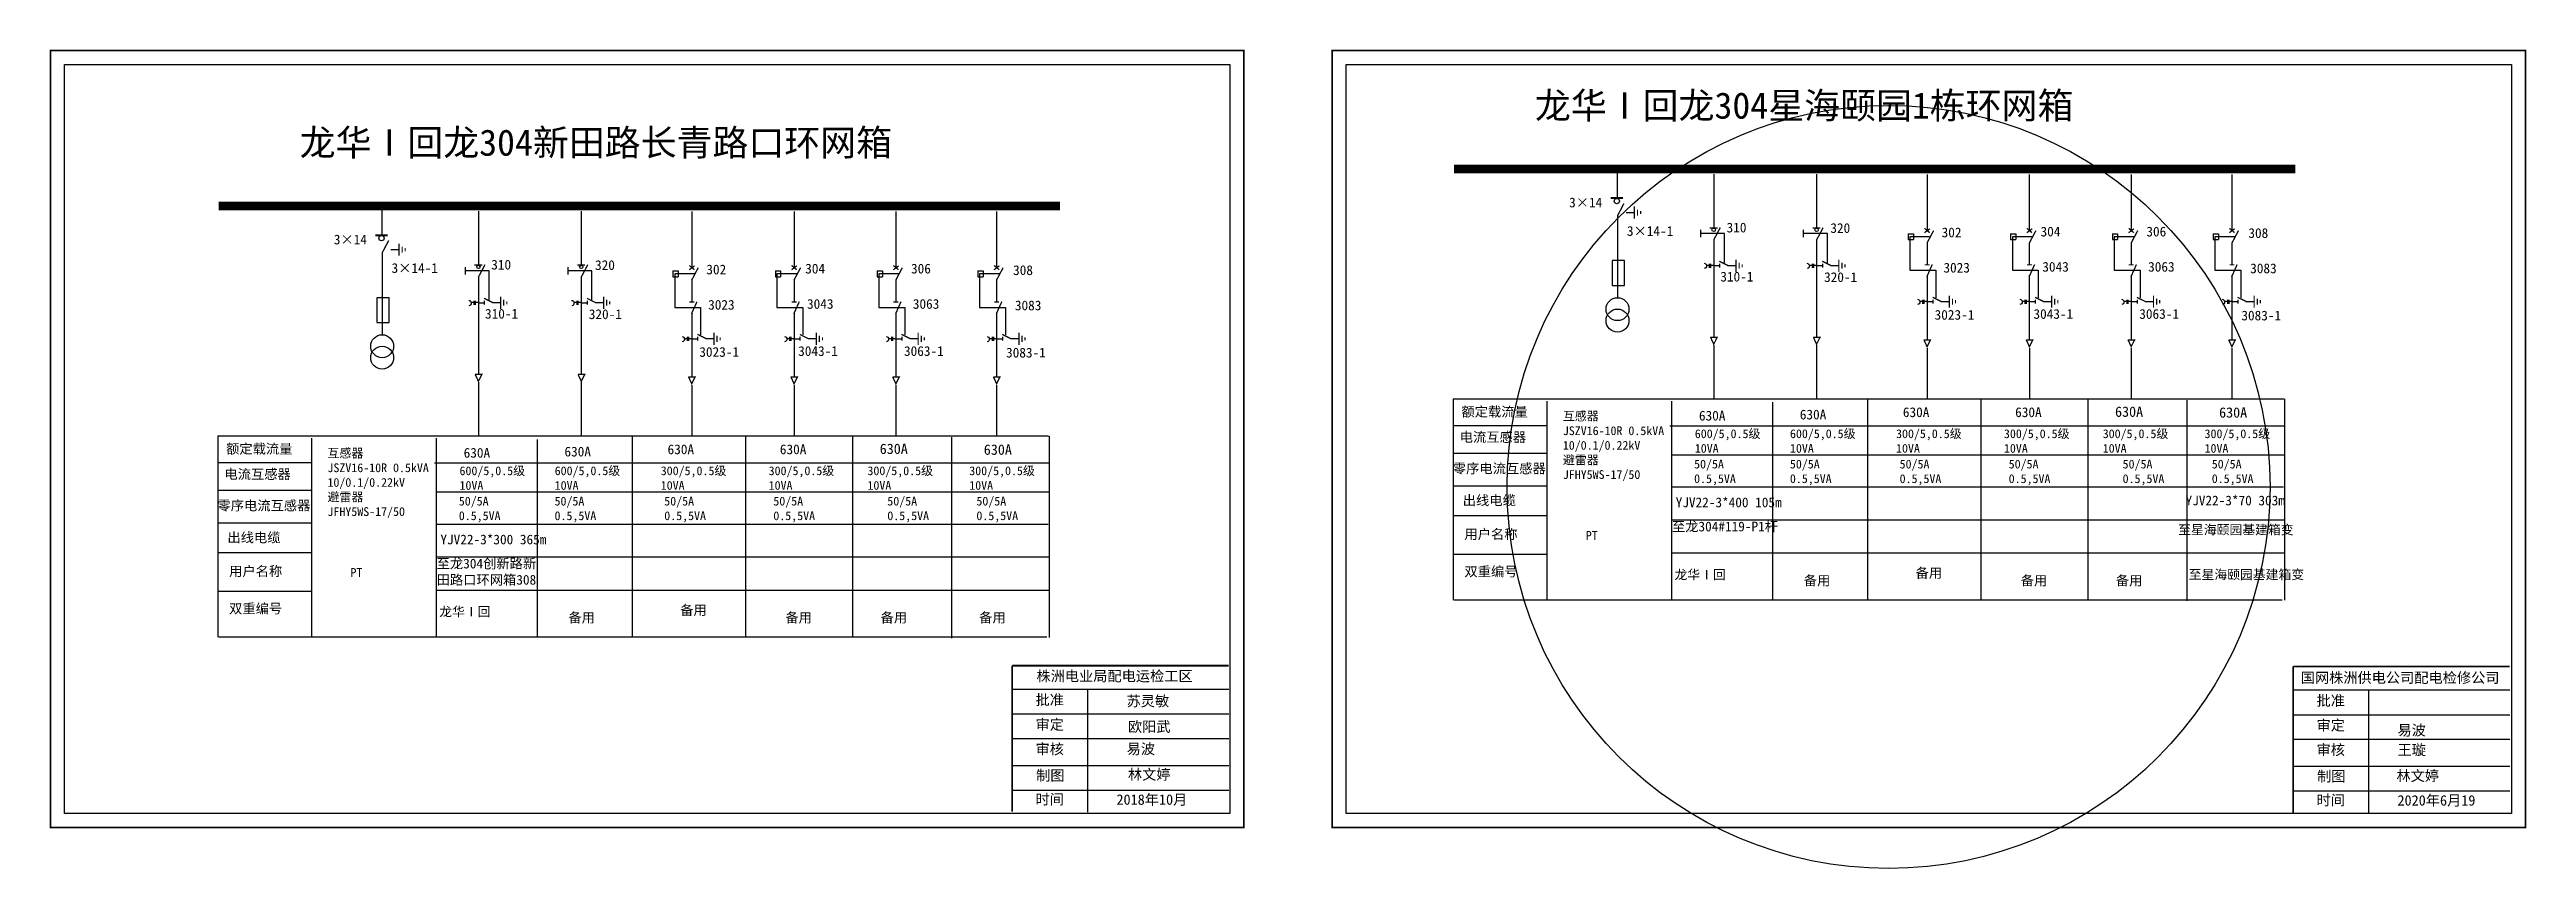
# Model space of a CAD drawing. Extents: x 38410347 to 38419931, y 3076278 to 3087001.
# Drawn here: x 38419052.6 to 38419447.7, y 3079505.2 to 3079635.8 of the extents above; entities that cross this region are included whole.
import ezdxf

# ---------------------------------------------------------------- set-up
doc = ezdxf.new("R2010")
doc.units = 0
doc.header["$LTSCALE"] = 10
doc.header["$MEASUREMENT"] = 0
doc.linetypes.add('ACAD_ISO02W100', pattern=[15, 12, -3])
doc.linetypes.add('CENTER', pattern=[50.8, 31.75, -6.35, 6.35, -6.35])
doc.layers.get('0').update_dxf_attribs({"linetype": 'CONTINUOUS'})
doc.layers.add('110KV线路', color=2, linetype='CONTINUOUS')
doc.layers.add('2', color=7, linetype='CONTINUOUS')
doc.styles.add('ANNOTEXT', font='')
doc.styles.add('hztxt_txtstyle_0.00_0_0', font='simkai.ttf')
doc.styles.add('hztxt_txtstyle_2.70_0_0', font='simkai.ttf', dxfattribs={"height": 2.7})
doc.styles.add('KaiTi_txtstyle_1.55_0_0', font='simkai.ttf', dxfattribs={"height": 1.55318})
doc.styles.add('字体', font='simkai_0.ttf', dxfattribs={"height": 2.5})
doc.styles.add('宋体_txtstyle_0.00_0_0', font='')
doc.styles.add('宋体_txtstyle_1.50_0_0', font='', dxfattribs={"height": 1.5})
doc.styles.add('宋体_txtstyle_1.66_0_0', font='', dxfattribs={"height": 1.660174})
doc.styles.add('宋体_txtstyle_4.20_0_0', font='', dxfattribs={"height": 4.2})
doc.styles.add('楷体_GB2312_txtstyle_1.66_0_0', font='simkai_0.ttf', dxfattribs={"height": 1.660174})
doc.styles.get('ANNOTEXT').set_extended_font_data('SimSun')
doc.styles.get('宋体_txtstyle_0.00_0_0').set_extended_font_data('宋体')
doc.styles.get('宋体_txtstyle_1.50_0_0').set_extended_font_data('宋体')
doc.styles.get('宋体_txtstyle_1.66_0_0').set_extended_font_data('宋体')
doc.styles.get('宋体_txtstyle_4.20_0_0').set_extended_font_data('宋体')

msp = doc.modelspace()

# ---------------------------------------------------------------- texts
at = {"color": 0, "linetype": 'Continuous', "style": 'hztxt_txtstyle_2.70_0_0'}
for s, p in [('3×14', (38419294.99, 3079610.63, 0.05)), ('3×14', (38419097.95, 3079604.72)), ('3×14-1', (38419304.21, 3079606.08, 0.05)), ('310', (38419320.11, 3079606.63, 0.05)), ('320', (38419336.66, 3079606.55, 0.05)), ('302', (38419354.41, 3079605.85, 0.05)), ('304', (38419370.19, 3079605.99, 0.05)), ('306', (38419387.07, 3079605.99, 0.05)), ('308', (38419403.34, 3079605.75, 0.05)), ('3×14-1', (38419107.16, 3079600.17)), ('310', (38419123.06, 3079600.71)), ('320', (38419139.62, 3079600.64)), ('304', (38419173.14, 3079600.08)), ('306', (38419190.02, 3079600.08)), ('3023', (38419354.7, 3079600.23, 0.05)), ('3043', (38419370.47, 3079600.37, 0.05)), ('3063', (38419387.35, 3079600.37, 0.05)), ('3083', (38419403.63, 3079600.12, 0.05)), ('302', (38419157.37, 3079599.94)), ('308', (38419206.3, 3079599.83)), ('310-1', (38419319.11, 3079598.8, 0.05)), ('320-1', (38419335.66, 3079598.72, 0.05)), ('310-1', (38419122.07, 3079592.88)), ('320-1', (38419138.62, 3079592.81)), ('3023', (38419157.66, 3079594.31)), ('3043', (38419173.43, 3079594.45)), ('3063', (38419190.31, 3079594.45)), ('3083', (38419206.59, 3079594.21)), ('3023-1', (38419353.29, 3079592.71, 0.05)), ('3043-1', (38419369.06, 3079592.85, 0.05)), ('3063-1', (38419385.94, 3079592.85, 0.05)), ('3083-1', (38419402.22, 3079592.6, 0.05)), ('3023-1', (38419156.25, 3079586.79)), ('3043-1', (38419172.02, 3079586.93)), ('3063-1', (38419188.9, 3079586.93)), ('3083-1', (38419205.18, 3079586.68))]:
    msp.add_text(s, height=1.553, dxfattribs=at).set_placement(p)
at = {"color": 7, "linetype": 'Continuous', "attachment_point": 1}
for s, insert, char_height, width, style in [('龙华Ⅰ回龙304星海颐园1栋环网箱', (38419289.53, 3079628.97, 0.05), 4.2, 112.5882, '宋体_txtstyle_4.20_0_0'), ('{\\fSimSun|b0|i0|c134|p2;YJV22-3*400 105m}', (38419311.99, 3079564.35, 0.05), 1.5532, 25.0393, 'KaiTi_txtstyle_1.55_0_0'), ('{\\fSimSun|b0|i0|c134|p2;YJV22-3*70 303m}', (38419393.32, 3079564.65), 1.5532, 25.0393, 'KaiTi_txtstyle_1.55_0_0'), ('至龙304#119-P1杆', (38419311.39, 3079560.5, 0.05), 1.5532, 16.9902, 'KaiTi_txtstyle_1.55_0_0'), ('株洲电业局配电运检工区', (38419210.03, 3079536.7), 1.6602, 45.388, '字体'), ('国网株洲供电公司配电检修公司', (38419411.69, 3079536.44), 1.6602, 45.388, '宋体_txtstyle_1.66_0_0'), ('{\\fKaiTi_GB2312|b0|i0|c134|p49;批准}', (38419209.88, 3079532.91), 1.6602, 12.9834, '字体'), ('{\\fSimSun|b0|i0|c134|p2;苏灵敏}', (38419224.41, 3079532.72), 1.6602, 12.9834, '字体'), ('{\\fKaiTi_GB2312|b0|i0|c134|p49;批准}', (38419414.21, 3079532.79), 1.6602, 12.9834, '字体'), ('\\f\uffbfﾬￌ￥_GB2312|b0|i0|c134|p49;审定', (38419209.88, 3079528.97), 1.6602, 12.9834, '字体'), ('{\\fSimSun|b0|i0|c134|p2;欧阳武}', (38419224.62, 3079528.63), 1.6602, 12.9834, '字体'), ('\\f\uffbfﾬￌ￥_GB2312|b0|i0|c134|p49;审定', (38419414.21, 3079528.85), 1.6602, 12.9834, '宋体_txtstyle_0.00_0_0'), ('易波', (38419427.13, 3079528.06), 1.66, 12.9834, '宋体_txtstyle_1.66_0_0'), ('\\f\uffbfﾬￌ￥_GB2312|b0|i0|c134|p49;审核', (38419209.88, 3079525.06), 1.6602, 12.9834, '字体'), ('{\\fSimSun|b0|i0|c134|p2;易波}', (38419224.41, 3079525.09), 1.6602, 12.9834, '字体'), ('\\f\uffbfﾬￌ￥_GB2312|b0|i0|c134|p49;审核', (38419414.21, 3079524.94), 1.6602, 12.9834, '宋体_txtstyle_0.00_0_0'), ('王璇', (38419427.13, 3079524.93), 1.66, 12.9834, '宋体_txtstyle_1.66_0_0'), ('\\f\uffbfﾬￌ￥_GB2312|b0|i0|c134|p49;制图', (38419209.97, 3079520.85), 1.6602, 12.9834, '字体'), ('林文婷', (38419224.62, 3079521), 1.66, 12.9834, '楷体_GB2312_txtstyle_1.66_0_0'), ('\\f\uffbfﾬￌ￥_GB2312|b0|i0|c134|p49;制图', (38419414.3, 3079520.72), 1.6602, 12.9834, '宋体_txtstyle_0.00_0_0'), ('林文婷', (38419426.96, 3079520.79), 1.66, 12.9834, '宋体_txtstyle_1.66_0_0'), ('\\f\uffbfﾬￌ￥_GB2312|b0|i0|c134|p49;时间', (38419209.88, 3079517.04), 1.6602, 12.9834, '字体'), ('2018{\\fSimSun|b0|i0|c134|p2;年}10{\\fSimSun|b0|i0|c134|p2;月}', (38419222.79, 3079517), 1.6602, 12.9834, '楷体_GB2312_txtstyle_1.66_0_0'), ('\\f\uffbfﾬￌ￥_GB2312|b0|i0|c134|p49;时间', (38419414.21, 3079516.91), 1.6602, 12.9834, '宋体_txtstyle_0.00_0_0'), ('2020年6月19', (38419427.12, 3079516.87), 1.66, 12.9834, '宋体_txtstyle_1.66_0_0')]:
    msp.add_mtext(s, dxfattribs=dict(at, insert=insert, char_height=char_height, width=width, style=style))
at = {"color": 0, "linetype": 'Continuous', "attachment_point": 1}
for s, insert, char_height, width, style in [('{\\fSimSun|b0|i0|c134|p2;龙华Ⅰ回龙304新田路长青路口环网箱}', (38419092.49, 3079623.06), 4.2, 112.5882, '字体'), ('{\\fSimSun|b0|i0|c134|p2;额定载流量}', (38419277.81, 3079578.81, 0.05), 1.5532, 25.0393, 'hztxt_txtstyle_2.70_0_0'), ('\\A1;{\\fSimSun|b0|i0|c134|p2;互感器\\PJSZV16-10R 0.5kVA\\P10/0.1/0.22kV\\P避雷器\\PJFHY5WS-17/50}', (38419293.99, 3079578.03, 0.05), 1.3979, 25.7758, 'hztxt_txtstyle_2.70_0_0'), ('{\\fSimSun|b0|i0|c134|p2;630A}', (38419315.7, 3079578.18, 0.05), 1.5532, 25.0393, 'hztxt_txtstyle_2.70_0_0'), ('{\\fSimSun|b0|i0|c134|p2;630A}', (38419331.79, 3079578.36, 0.05), 1.5532, 25.0393, 'hztxt_txtstyle_2.70_0_0'), ('{\\fSimSun|b0|i0|c134|p2;630A}', (38419348.23, 3079578.73, 0.05), 1.5532, 25.0393, 'hztxt_txtstyle_2.70_0_0'), ('{\\fSimSun|b0|i0|c134|p2;630A}', (38419366.14, 3079578.73, 0.05), 1.5532, 25.0393, 'hztxt_txtstyle_2.70_0_0'), ('{\\fSimSun|b0|i0|c134|p2;630A}', (38419382.07, 3079578.86, 0.05), 1.646, 13.2355, 'hztxt_txtstyle_0.00_0_0'), ('{\\fSimSun|b0|i0|c134|p2;630A}', (38419398.67, 3079578.73, 0.05), 1.646, 13.2355, 'hztxt_txtstyle_0.00_0_0'), ('{\\fSimSun|b0|i0|c134|p2;电流互感器}', (38419277.54, 3079574.77, 0.05), 1.5532, 25.0393, 'hztxt_txtstyle_2.70_0_0'), ('\\A1;{\\fSimSun|b0|i0|c134|p2;600/5,0.5级\\P10VA}', (38419315.04, 3079575.22, 0.05), 1.3979, 25.7758, 'hztxt_txtstyle_2.70_0_0'), ('\\A1;{\\fSimSun|b0|i0|c134|p2;600/5,0.5级\\P10VA}', (38419330.22, 3079575.22, 0.05), 1.3979, 25.7758, 'hztxt_txtstyle_2.70_0_0'), ('\\A1;{\\fSimSun|b0|i0|c134|p2;300/5,0.5级\\P10VA}', (38419347.14, 3079575.22, 0.05), 1.3979, 25.7758, 'hztxt_txtstyle_2.70_0_0'), ('\\A1;{\\fSimSun|b0|i0|c134|p2;300/5,0.5级\\P10VA}', (38419364.35, 3079575.22, 0.05), 1.3979, 25.7758, 'hztxt_txtstyle_2.70_0_0'), ('\\A1;{\\fSimSun|b0|i0|c134|p2;300/5,0.5级\\P10VA}', (38419380.11, 3079575.22, 0.05), 1.3979, 25.7758, 'hztxt_txtstyle_2.70_0_0'), ('\\A1;{\\fSimSun|b0|i0|c134|p2;300/5,0.5级\\P10VA}', (38419396.35, 3079575.22, 0.05), 1.3979, 25.7758, 'hztxt_txtstyle_2.70_0_0'), ('{\\fSimSun|b0|i0|c134|p2;额定载流量}', (38419080.76, 3079572.9), 1.5532, 25.0393, 'hztxt_txtstyle_2.70_0_0'), ('\\A1;{\\fSimSun|b0|i0|c134|p2;互感器\\PJSZV16-10R 0.5kVA\\P10/0.1/0.22kV\\P避雷器\\PJFHY5WS-17/50}', (38419096.94, 3079572.12), 1.3979, 25.7758, 'hztxt_txtstyle_2.70_0_0'), ('{\\fSimSun|b0|i0|c134|p2;630A}', (38419118.66, 3079572.26), 1.5532, 25.0393, 'hztxt_txtstyle_2.70_0_0'), ('{\\fSimSun|b0|i0|c134|p2;630A}', (38419134.74, 3079572.45), 1.5532, 25.0393, 'hztxt_txtstyle_2.70_0_0'), ('{\\fSimSun|b0|i0|c134|p2;630A}', (38419151.19, 3079572.81), 1.5532, 25.0393, 'hztxt_txtstyle_2.70_0_0'), ('{\\fSimSun|b0|i0|c134|p2;630A}', (38419169.1, 3079572.81), 1.5532, 25.0393, 'hztxt_txtstyle_2.70_0_0'), ('{\\fSimSun|b0|i0|c134|p2;630A}', (38419185.03, 3079572.94), 1.646, 13.2355, 'hztxt_txtstyle_0.00_0_0'), ('{\\fSimSun|b0|i0|c134|p2;630A}', (38419201.63, 3079572.81), 1.646, 13.2355, 'hztxt_txtstyle_0.00_0_0'), ('{\\fSimSun|b0|i0|c134|p2;零序电流互感器}', (38419276.44, 3079569.76, 0.05), 1.5532, 25.0393, 'hztxt_txtstyle_2.70_0_0'), ('{\\fSimSun|b0|i0|c134|p2;50/5A\\P0.5,5VA}', (38419314.93, 3079570.38, 0.05), 1.3979, 25.0393, 'hztxt_txtstyle_2.70_0_0'), ('{\\fSimSun|b0|i0|c134|p2;50/5A\\P0.5,5VA}', (38419330.21, 3079570.38, 0.05), 1.3979, 25.0393, 'hztxt_txtstyle_2.70_0_0'), ('{\\fSimSun|b0|i0|c134|p2;50/5A\\P0.5,5VA}', (38419347.71, 3079570.38, 0.05), 1.3979, 25.0393, 'hztxt_txtstyle_2.70_0_0'), ('{\\fSimSun|b0|i0|c134|p2;50/5A\\P0.5,5VA}', (38419365.11, 3079570.38, 0.05), 1.3979, 25.0393, 'hztxt_txtstyle_2.70_0_0'), ('{\\fSimSun|b0|i0|c134|p2;50/5A\\P0.5,5VA}', (38419383.28, 3079570.38, 0.05), 1.3979, 25.0393, 'hztxt_txtstyle_2.70_0_0'), ('{\\fSimSun|b0|i0|c134|p2;50/5A\\P0.5,5VA}', (38419397.5, 3079570.38, 0.05), 1.3979, 25.0393, 'hztxt_txtstyle_2.70_0_0'), ('{\\fSimSun|b0|i0|c134|p2;电流互感器}', (38419080.5, 3079568.86), 1.5532, 25.0393, 'hztxt_txtstyle_2.70_0_0'), ('\\A1;{\\fSimSun|b0|i0|c134|p2;600/5,0.5级\\P10VA}', (38419118, 3079569.31), 1.3979, 25.7758, 'hztxt_txtstyle_2.70_0_0'), ('\\A1;{\\fSimSun|b0|i0|c134|p2;600/5,0.5级\\P10VA}', (38419133.18, 3079569.31), 1.3979, 25.7758, 'hztxt_txtstyle_2.70_0_0'), ('\\A1;{\\fSimSun|b0|i0|c134|p2;300/5,0.5级\\P10VA}', (38419150.1, 3079569.31), 1.3979, 25.7758, 'hztxt_txtstyle_2.70_0_0'), ('\\A1;{\\fSimSun|b0|i0|c134|p2;300/5,0.5级\\P10VA}', (38419167.31, 3079569.31), 1.3979, 25.7758, 'hztxt_txtstyle_2.70_0_0'), ('\\A1;{\\fSimSun|b0|i0|c134|p2;300/5,0.5级\\P10VA}', (38419183.07, 3079569.31), 1.3979, 25.7758, 'hztxt_txtstyle_2.70_0_0'), ('\\A1;{\\fSimSun|b0|i0|c134|p2;300/5,0.5级\\P10VA}', (38419199.31, 3079569.31), 1.3979, 25.7758, 'hztxt_txtstyle_2.70_0_0'), ('{\\fSimSun|b0|i0|c134|p2;零序电流互感器}', (38419079.39, 3079563.85), 1.5532, 25.0393, 'hztxt_txtstyle_2.70_0_0'), ('{\\fSimSun|b0|i0|c134|p2;50/5A\\P0.5,5VA}', (38419117.89, 3079564.47), 1.3979, 25.0393, 'hztxt_txtstyle_2.70_0_0'), ('{\\fSimSun|b0|i0|c134|p2;50/5A\\P0.5,5VA}', (38419133.16, 3079564.47), 1.3979, 25.0393, 'hztxt_txtstyle_2.70_0_0'), ('{\\fSimSun|b0|i0|c134|p2;50/5A\\P0.5,5VA}', (38419150.66, 3079564.47), 1.3979, 25.0393, 'hztxt_txtstyle_2.70_0_0'), ('{\\fSimSun|b0|i0|c134|p2;50/5A\\P0.5,5VA}', (38419168.06, 3079564.47), 1.3979, 25.0393, 'hztxt_txtstyle_2.70_0_0'), ('{\\fSimSun|b0|i0|c134|p2;50/5A\\P0.5,5VA}', (38419186.24, 3079564.47), 1.3979, 25.0393, 'hztxt_txtstyle_2.70_0_0'), ('{\\fSimSun|b0|i0|c134|p2;50/5A\\P0.5,5VA}', (38419200.45, 3079564.47), 1.3979, 25.0393, 'hztxt_txtstyle_2.70_0_0'), ('{\\fSimSun|b0|i0|c134|p2;出线电缆}', (38419278.02, 3079564.67, 0.05), 1.5532, 25.0393, 'hztxt_txtstyle_2.70_0_0'), ('{\\fSimSun|b0|i0|c134|p2;出线电缆}', (38419080.98, 3079558.75), 1.5532, 25.0393, 'hztxt_txtstyle_2.70_0_0'), ('{\\fSimSun|b0|i0|c134|p2;YJV22-3*300 365m}', (38419114.95, 3079558.43), 1.5532, 25.0393, 'hztxt_txtstyle_2.70_0_0'), ('{\\fSimSun|b0|i0|c134|p2;用户名称}', (38419278.29, 3079559.28, 0.05), 1.5532, 25.0393, 'hztxt_txtstyle_2.70_0_0'), ('{\\fSimSun|b0|i0|c134|p2;PT}', (38419297.65, 3079559, 0.05), 1.4034, 10.9181, 'hztxt_txtstyle_0.00_0_0'), ('{\\fSimSun|b0|i0|c134|p2;至龙304创新路新田路口环网箱308}', (38419114.35, 3079554.59), 1.5532, 16.9902, 'hztxt_txtstyle_2.70_0_0'), ('{\\fSimSun|b0|i0|c134|p2;用户名称}', (38419081.25, 3079553.37), 1.5532, 25.0393, 'hztxt_txtstyle_2.70_0_0'), ('{\\fSimSun|b0|i0|c134|p2;PT}', (38419100.6, 3079553.09), 1.4034, 10.9181, 'hztxt_txtstyle_0.00_0_0'), ('{\\fSimSun|b0|i0|c134|p2;双重编号}', (38419278.29, 3079553.32, 0.05), 1.5532, 25.0393, 'hztxt_txtstyle_2.70_0_0'), ('{\\fSimSun|b0|i0|c134|p2;备用}', (38419332.42, 3079551.88, 0.05), 1.5532, 25.0393, 'hztxt_txtstyle_2.70_0_0'), ('{\\fSimSun|b0|i0|c134|p2;备用}', (38419350.25, 3079553.09, 0.05), 1.5532, 25.0393, 'hztxt_txtstyle_2.70_0_0'), ('{\\fSimSun|b0|i0|c134|p2;备用}', (38419367.03, 3079551.88, 0.05), 1.5532, 25.0393, 'hztxt_txtstyle_2.70_0_0'), ('{\\fSimSun|b0|i0|c134|p2;备用}', (38419382.2, 3079551.88, 0.05), 1.5532, 25.0393, 'hztxt_txtstyle_2.70_0_0'), ('{\\fSimSun|b0|i0|c134|p2;双重编号}', (38419081.25, 3079547.41), 1.5532, 25.0393, 'hztxt_txtstyle_2.70_0_0'), ('{\\fSimSun|b0|i0|c134|p2;备用}', (38419153.2, 3079547.18), 1.5532, 25.0393, 'hztxt_txtstyle_2.70_0_0'), ('{\\fSimSun|b0|i0|c134|p2;备用}', (38419135.37, 3079545.97), 1.5532, 25.0393, 'hztxt_txtstyle_2.70_0_0'), ('{\\fSimSun|b0|i0|c134|p2;备用}', (38419169.98, 3079545.97), 1.5532, 25.0393, 'hztxt_txtstyle_2.70_0_0'), ('{\\fSimSun|b0|i0|c134|p2;备用}', (38419185.16, 3079545.97), 1.5532, 25.0393, 'hztxt_txtstyle_2.70_0_0'), ('{\\fSimSun|b0|i0|c134|p2;备用}', (38419200.89, 3079545.97), 1.5532, 25.0393, 'hztxt_txtstyle_2.70_0_0')]:
    msp.add_mtext(s, dxfattribs=dict(at, insert=insert, char_height=char_height, width=width, style=style))
at = {"char_height": 1.5, "width": 15.8974, "attachment_point": 1, "style": 'ANNOTEXT'}
for insert in [(38419311.8, 3079552.8, -0.05), (38419114.76, 3079546.89, -0.1)]:
    msp.add_mtext('龙华Ⅰ回', dxfattribs=dict(at, insert=insert))
at = {"layer": '110KV线路', "color": 7, "linetype": 'Continuous', "lineweight": 0, "ltscale": 0.985806, "char_height": 1.5, "attachment_point": 1, "style": '宋体_txtstyle_1.50_0_0'}
for insert in [(38419392.14, 3079559.97), (38419393.82, 3079552.82)]:
    msp.add_mtext('至星海颐园基建箱变', dxfattribs=dict(at, insert=insert))

# ---------------------------------------------------------------- blocks, each defined once
blk = doc.blocks.new('JD')
for points in [[(-2, 0.2), (-2, -0.2), (2, 0.2), (2, -0.2)], [(1, -1.2), (1, -0.8), (-1, -1.2), (-1, -0.8)], [(-0.5, -1.8), (-0.5, -2.2), (0.5, -1.8), (0.5, -2.2)]]:
    blk.add_trace(points)

# ---------------------------------------------------------------- linework, layer by layer
at = {"color": 0}
for p, q in [((38419302.67, 3079616.76, 0.05), (38419302.67, 3079612.16, 0.05)), ((38419318.05, 3079615.92, 0.05), (38419318.05, 3079607.37, 0.05)), ((38419334.46, 3079615.92, 0.05), (38419334.46, 3079607.37, 0.05)), ((38419352.08, 3079615.87, 0.05), (38419352.08, 3079606.89, 0.05)), ((38419368.4, 3079615.87, 0.05), (38419368.4, 3079606.89, 0.05)), ((38419384.64, 3079615.87, 0.05), (38419384.64, 3079606.89, 0.05)), ((38419400.71, 3079615.87, 0.05), (38419400.71, 3079606.89, 0.05)), ((38419105.63, 3079610.85), (38419105.63, 3079606.25)), ((38419121.01, 3079610.01), (38419121.01, 3079601.45)), ((38419137.41, 3079610.01), (38419137.41, 3079601.45)), ((38419155.04, 3079609.96), (38419155.04, 3079600.98)), ((38419171.36, 3079609.96), (38419171.36, 3079600.98)), ((38419187.59, 3079609.96), (38419187.59, 3079600.98)), ((38419203.66, 3079609.96), (38419203.66, 3079600.98)), ((38419304.07, 3079609.83, 0.05), (38419305.39, 3079609.83, 0.05)), ((38419302.7, 3079609.31, 0.05), (38419302.7, 3079596.26, 0.05)), ((38419349.1, 3079606.41, 0.05), (38419349.94, 3079606.41, 0.05)), ((38419349.1, 3079606.41, 0.05), (38419349.1, 3079605.48, 0.05)), ((38419349.94, 3079606.41, 0.05), (38419349.94, 3079605.48, 0.05)), ((38419365.42, 3079606.41, 0.05), (38419366.26, 3079606.41, 0.05)), ((38419365.42, 3079606.41, 0.05), (38419365.42, 3079605.48, 0.05)), ((38419366.26, 3079606.41, 0.05), (38419366.26, 3079605.48, 0.05)), ((38419381.66, 3079606.41, 0.05), (38419382.49, 3079606.41, 0.05)), ((38419381.66, 3079606.41, 0.05), (38419381.66, 3079605.48, 0.05)), ((38419382.49, 3079606.41, 0.05), (38419382.49, 3079605.48, 0.05)), ((38419397.72, 3079606.41, 0.05), (38419398.56, 3079606.41, 0.05)), ((38419397.72, 3079606.41, 0.05), (38419397.72, 3079605.48, 0.05)), ((38419398.56, 3079606.41, 0.05), (38419398.56, 3079605.48, 0.05)), ((38419105.65, 3079603.4), (38419105.65, 3079590.34)), ((38419107.03, 3079603.92), (38419108.34, 3079603.92)), ((38419318.05, 3079605.46, 0.05), (38419318.05, 3079589.92, 0.05)), ((38419334.46, 3079605.46, 0.05), (38419334.46, 3079589.92, 0.05)), ((38419349.1, 3079605.48, 0.05), (38419349.94, 3079605.48, 0.05)), ((38419352.08, 3079604.98, 0.05), (38419352.08, 3079601.52, 0.05)), ((38419365.42, 3079605.48, 0.05), (38419366.26, 3079605.48, 0.05)), ((38419368.4, 3079604.98, 0.05), (38419368.4, 3079601.52, 0.05)), ((38419381.66, 3079605.48, 0.05), (38419382.49, 3079605.48, 0.05)), ((38419384.64, 3079604.98, 0.05), (38419384.64, 3079601.52, 0.05)), ((38419397.72, 3079605.48, 0.05), (38419398.56, 3079605.48, 0.05)), ((38419400.71, 3079604.98, 0.05), (38419400.71, 3079601.52, 0.05)), ((38419121.01, 3079599.54), (38419121.01, 3079584)), ((38419137.41, 3079599.54), (38419137.41, 3079584)), ((38419152.05, 3079600.49), (38419152.89, 3079600.49)), ((38419152.05, 3079600.49), (38419152.05, 3079599.56)), ((38419152.05, 3079599.56), (38419152.89, 3079599.56)), ((38419152.89, 3079600.49), (38419152.89, 3079599.56)), ((38419155.04, 3079599.07), (38419155.04, 3079595.61)), ((38419168.38, 3079600.49), (38419169.21, 3079600.49)), ((38419168.38, 3079600.49), (38419168.38, 3079599.56)), ((38419168.38, 3079599.56), (38419169.21, 3079599.56)), ((38419169.21, 3079600.49), (38419169.21, 3079599.56)), ((38419171.36, 3079599.07), (38419171.36, 3079595.61)), ((38419184.61, 3079600.49), (38419185.45, 3079600.49)), ((38419184.61, 3079600.49), (38419184.61, 3079599.56)), ((38419184.61, 3079599.56), (38419185.45, 3079599.56)), ((38419185.45, 3079600.49), (38419185.45, 3079599.56)), ((38419187.59, 3079599.07), (38419187.59, 3079595.61)), ((38419200.68, 3079600.49), (38419201.52, 3079600.49)), ((38419200.68, 3079600.49), (38419200.68, 3079599.56)), ((38419200.68, 3079599.56), (38419201.52, 3079599.56)), ((38419201.52, 3079600.49), (38419201.52, 3079599.56)), ((38419203.66, 3079599.07), (38419203.66, 3079595.61)), ((38419318.05, 3079601.33, 0.05), (38419319.02, 3079601.33, 0.05)), ((38419320.28, 3079601.36, 0.05), (38419321.6, 3079601.36, 0.05)), ((38419334.46, 3079601.33, 0.05), (38419335.43, 3079601.33, 0.05)), ((38419336.69, 3079601.36, 0.05), (38419338.01, 3079601.36, 0.05)), ((38419352.08, 3079599.79, 0.05), (38419352.08, 3079589.56, 0.05)), ((38419368.4, 3079599.79, 0.05), (38419368.4, 3079589.56, 0.05)), ((38419384.64, 3079599.79, 0.05), (38419384.64, 3079589.56, 0.05)), ((38419400.71, 3079599.79, 0.05), (38419400.71, 3079589.56, 0.05)), ((38419121.01, 3079595.42), (38419121.98, 3079595.42)), ((38419123.24, 3079595.44), (38419124.56, 3079595.44)), ((38419137.41, 3079595.42), (38419138.38, 3079595.42)), ((38419139.64, 3079595.44), (38419140.96, 3079595.44)), ((38419155.04, 3079593.87), (38419155.04, 3079583.64)), ((38419171.36, 3079593.87), (38419171.36, 3079583.64)), ((38419187.59, 3079593.87), (38419187.59, 3079583.64)), ((38419203.66, 3079593.87), (38419203.66, 3079583.64)), ((38419352.08, 3079595.59, 0.05), (38419353.05, 3079595.59, 0.05)), ((38419354.31, 3079595.61, 0.05), (38419355.63, 3079595.61, 0.05)), ((38419368.4, 3079595.59, 0.05), (38419369.37, 3079595.59, 0.05)), ((38419370.63, 3079595.61, 0.05), (38419371.95, 3079595.61, 0.05)), ((38419384.64, 3079595.59, 0.05), (38419385.61, 3079595.59, 0.05)), ((38419386.87, 3079595.61, 0.05), (38419388.19, 3079595.61, 0.05)), ((38419400.71, 3079595.59, 0.05), (38419401.67, 3079595.59, 0.05)), ((38419402.94, 3079595.61, 0.05), (38419404.25, 3079595.61, 0.05)), ((38419155.04, 3079589.67), (38419156, 3079589.67)), ((38419157.27, 3079589.7), (38419158.58, 3079589.7)), ((38419171.36, 3079589.67), (38419172.33, 3079589.67)), ((38419173.59, 3079589.7), (38419174.91, 3079589.7)), ((38419187.59, 3079589.67), (38419188.56, 3079589.67)), ((38419189.83, 3079589.7), (38419191.14, 3079589.7)), ((38419203.66, 3079589.67), (38419204.63, 3079589.67)), ((38419205.89, 3079589.7), (38419207.21, 3079589.7)), ((38419291.56, 3079575.77, 0.05), (38419276.57, 3079575.77, 0.05)), ((38419291.5, 3079571.37, 0.05), (38419276.51, 3079571.37, 0.05)), ((38419094.51, 3079569.86), (38419079.53, 3079569.86)), ((38419291.5, 3079566.17, 0.05), (38419276.51, 3079566.17, 0.05)), ((38419094.46, 3079565.45), (38419079.47, 3079565.45)), ((38419094.46, 3079560.25), (38419079.47, 3079560.25)), ((38419291.44, 3079561.42, 0.05), (38419276.46, 3079561.42, 0.05)), ((38419094.4, 3079555.51), (38419079.41, 3079555.51)), ((38419291.5, 3079555.25, 0.05), (38419276.51, 3079555.25, 0.05)), ((38419094.45, 3079549.33), (38419079.47, 3079549.33))]:
    msp.add_line(p, q, dxfattribs=at)
at = {"color": 0, "linetype": 'ACAD_ISO02W100'}
for p, q in [((38419349.36, 3079605.92, 0.05), (38419349.36, 3079600.59, 0.05)), ((38419352.5, 3079605.92, 0.05), (38419349.36, 3079605.92, 0.05)), ((38419365.69, 3079605.92, 0.05), (38419365.69, 3079600.59, 0.05)), ((38419368.82, 3079605.92, 0.05), (38419365.69, 3079605.92, 0.05)), ((38419381.92, 3079605.92, 0.05), (38419381.92, 3079600.59, 0.05)), ((38419385.06, 3079605.92, 0.05), (38419381.92, 3079605.92, 0.05)), ((38419397.99, 3079605.92, 0.05), (38419397.99, 3079600.59, 0.05)), ((38419401.13, 3079605.92, 0.05), (38419397.99, 3079605.92, 0.05)), ((38419155.46, 3079600.01), (38419152.32, 3079600.01)), ((38419152.32, 3079600.01), (38419152.32, 3079594.67)), ((38419171.78, 3079600.01), (38419168.64, 3079600.01)), ((38419168.64, 3079600.01), (38419168.64, 3079594.67)), ((38419188.01, 3079600.01), (38419184.88, 3079600.01)), ((38419184.88, 3079600.01), (38419184.88, 3079594.67)), ((38419204.08, 3079600.01), (38419200.95, 3079600.01)), ((38419200.95, 3079600.01), (38419200.95, 3079594.67)), ((38419349.36, 3079600.59, 0.05), (38419353.5, 3079600.59, 0.05)), ((38419353.5, 3079600.59, 0.05), (38419353.5, 3079596.19, 0.05)), ((38419365.69, 3079600.59, 0.05), (38419369.82, 3079600.59, 0.05)), ((38419369.82, 3079600.59, 0.05), (38419369.82, 3079596.19, 0.05)), ((38419381.92, 3079600.59, 0.05), (38419386.06, 3079600.59, 0.05)), ((38419386.06, 3079600.59, 0.05), (38419386.06, 3079596.19, 0.05)), ((38419397.99, 3079600.59, 0.05), (38419402.13, 3079600.59, 0.05)), ((38419402.13, 3079600.59, 0.05), (38419402.13, 3079596.19, 0.05)), ((38419152.32, 3079594.67), (38419156.46, 3079594.67)), ((38419156.46, 3079594.67), (38419156.46, 3079590.27)), ((38419168.64, 3079594.67), (38419172.78, 3079594.67)), ((38419172.78, 3079594.67), (38419172.78, 3079590.27)), ((38419184.88, 3079594.67), (38419189.01, 3079594.67)), ((38419189.01, 3079594.67), (38419189.01, 3079590.27)), ((38419200.95, 3079594.67), (38419205.08, 3079594.67)), ((38419205.08, 3079594.67), (38419205.08, 3079590.27))]:
    msp.add_line(p, q, dxfattribs=at)
at = {"color": 0, "linetype": 'CENTER'}
for p, q in [((38419318.06, 3079588.66, 0.05), (38419318.06, 3079580.07, 0.05)), ((38419334.46, 3079588.66, 0.05), (38419334.46, 3079580.07, 0.05)), ((38419352.09, 3079588.18, 0.05), (38419352.09, 3079580.11, 0.05)), ((38419368.41, 3079588.18, 0.05), (38419368.41, 3079580.11, 0.05)), ((38419384.64, 3079588.18, 0.05), (38419384.64, 3079580.11, 0.05)), ((38419400.71, 3079588.18, 0.05), (38419400.71, 3079580.11, 0.05)), ((38419121.01, 3079582.75), (38419121.01, 3079574.15)), ((38419137.42, 3079582.75), (38419137.42, 3079574.15)), ((38419155.04, 3079582.27), (38419155.04, 3079574.2)), ((38419171.36, 3079582.27), (38419171.36, 3079574.2)), ((38419187.6, 3079582.27), (38419187.6, 3079574.2)), ((38419203.67, 3079582.27), (38419203.67, 3079574.2))]:
    msp.add_line(p, q, dxfattribs=at)
at = {"color": 0, "linetype": 'Continuous'}
for p, q in [((38419276.48, 3079580.09, 0.05), (38419409.01, 3079580.09, 0.05)), ((38419276.54, 3079547.97, 0.05), (38419276.54, 3079580.09, 0.05)), ((38419291.42, 3079579.74, 0.05), (38419291.42, 3079547.97, 0.05)), ((38419311.31, 3079579.74, 0.05), (38419311.31, 3079547.97, 0.05)), ((38419327.44, 3079579.53, 0.05), (38419327.44, 3079547.99, 0.05)), ((38419342.59, 3079580.03, 0.05), (38419342.59, 3079547.98, 0.05)), ((38419360.65, 3079580.03, 0.05), (38419360.65, 3079547.98, 0.05)), ((38419377.73, 3079580.01, 0.05), (38419377.73, 3079547.95, 0.05)), ((38419393.5, 3079579.9, 0.05), (38419393.5, 3079547.85, 0.05)), ((38419409.09, 3079580.07, 0.05), (38419409.09, 3079547.95, 0.05)), ((38419079.44, 3079574.17), (38419211.97, 3079574.17)), ((38419079.5, 3079542.05), (38419079.5, 3079574.17)), ((38419145.55, 3079574.11), (38419145.55, 3079542.06)), ((38419163.6, 3079574.11), (38419163.6, 3079542.06)), ((38419180.68, 3079574.09), (38419180.68, 3079542.04)), ((38419196.46, 3079573.98), (38419196.46, 3079541.93)), ((38419212.04, 3079574.15), (38419212.04, 3079542.03)), ((38419311.07, 3079575.8, 0.05), (38419409.05, 3079575.8, 0.05)), ((38419094.38, 3079573.83), (38419094.38, 3079542.06)), ((38419114.27, 3079573.83), (38419114.27, 3079542.06)), ((38419130.39, 3079573.62), (38419130.39, 3079542.08)), ((38419311.31, 3079571.18, 0.05), (38419409.09, 3079571.18, 0.05)), ((38419114.03, 3079569.88), (38419212.01, 3079569.88)), ((38419114.27, 3079565.27), (38419212.04, 3079565.27)), ((38419311.31, 3079566.03, 0.05), (38419408.93, 3079566.03, 0.05)), ((38419114.27, 3079560.12), (38419211.88, 3079560.12)), ((38419311.31, 3079560.81, 0.05), (38419409.19, 3079560.81, 0.05)), ((38419114.27, 3079554.89), (38419212.15, 3079554.89)), ((38419311.31, 3079555.5, 0.05), (38419409.05, 3079555.5, 0.05)), ((38419114.27, 3079549.58), (38419212.01, 3079549.58)), ((38419408.71, 3079547.97, 0.05), (38419276.64, 3079547.97, 0.05)), ((38419211.67, 3079542.05), (38419079.6, 3079542.05))]:
    msp.add_line(p, q, dxfattribs=at)
at = {"color": 7, "linetype": 'Continuous'}
for p, q in [((38419206.17, 3079533.77), (38419240.69, 3079533.77)), ((38419218.15, 3079533.77), (38419218.15, 3079514.15)), ((38419410.5, 3079533.65), (38419445.02, 3079533.65)), ((38419422.48, 3079533.65), (38419422.48, 3079514.03)), ((38419206.17, 3079529.84), (38419240.69, 3079529.84)), ((38419410.5, 3079529.71), (38419445.02, 3079529.71)), ((38419206.17, 3079525.91), (38419240.69, 3079525.91)), ((38419410.5, 3079525.78), (38419445.02, 3079525.78)), ((38419206.17, 3079521.62), (38419240.69, 3079521.62)), ((38419410.5, 3079521.49), (38419445.02, 3079521.49)), ((38419206.17, 3079517.69), (38419240.69, 3079517.69)), ((38419410.5, 3079517.56), (38419445.02, 3079517.56))]:
    msp.add_line(p, q, dxfattribs=at)
at = {"color": 7, "linetype": 'Continuous', "const_width": 0.277}
for points in [[(38419052.74, 3079635.66), (38419243.1, 3079635.66), (38419243.1, 3079511.72), (38419052.74, 3079511.72)], [(38419257.21, 3079635.66), (38419447.56, 3079635.66), (38419447.56, 3079511.72), (38419257.21, 3079511.72)]]:
    msp.add_lwpolyline(points, close=True, dxfattribs=at)
at = {"color": 7, "linetype": 'Continuous'}
for points in [[(38419054.98, 3079633.42), (38419240.86, 3079633.42), (38419240.86, 3079513.96), (38419054.98, 3079513.96)], [(38419259.44, 3079633.42), (38419445.32, 3079633.42), (38419445.32, 3079513.96), (38419259.44, 3079513.96)]]:
    msp.add_lwpolyline(points, close=True, dxfattribs=at)
at = {"color": 0, "elevation": 0.05}
for points, const_width in [([(38419276.65, 3079616.76), (38419410.83, 3079616.76)], 1.4), ([(38419301.62, 3079612.1), (38419303.58, 3079612.1)], 0.333), ([(38419302.7, 3079609.26), (38419303.74, 3079611.25)], 0.21), ([(38419317.43, 3079607.34), (38419318.67, 3079607.34)], 0.21), ([(38419318.05, 3079605.41), (38419319.1, 3079607.39)], 0.21), ([(38419333.84, 3079607.34), (38419335.08, 3079607.34)], 0.21), ([(38419334.46, 3079605.41), (38419335.51, 3079607.39)], 0.21), ([(38419351.69, 3079607.28), (38419352.51, 3079606.59)], 0.21), ([(38419351.68, 3079606.58), (38419352.53, 3079607.22)], 0.21), ([(38419352.08, 3079604.93), (38419353.13, 3079606.92)], 0.21), ([(38419368, 3079606.58), (38419368.86, 3079607.22)], 0.21), ([(38419368.01, 3079607.28), (38419368.83, 3079606.59)], 0.21), ([(38419368.4, 3079604.93), (38419369.45, 3079606.92)], 0.21), ([(38419384.25, 3079607.28), (38419385.07, 3079606.59)], 0.21), ([(38419384.24, 3079606.58), (38419385.09, 3079607.22)], 0.21), ([(38419384.64, 3079604.93), (38419385.69, 3079606.92)], 0.21), ([(38419400.31, 3079606.58), (38419401.16, 3079607.22)], 0.21), ([(38419400.32, 3079607.28), (38419401.14, 3079606.59)], 0.21), ([(38419400.71, 3079604.93), (38419401.76, 3079606.92)], 0.21), ([(38419318.97, 3079602.03), (38419320.36, 3079601.33)], 0.21), ([(38419319.02, 3079601.65), (38419319.02, 3079601.01)], 0.21), ([(38419335.37, 3079602.03), (38419336.77, 3079601.33)], 0.21), ([(38419335.43, 3079601.65), (38419335.43, 3079601.01)], 0.21), ([(38419352.04, 3079599.53), (38419352.92, 3079601.51)], 0.21), ([(38419368.36, 3079599.53), (38419369.24, 3079601.51)], 0.21), ([(38419384.6, 3079599.53), (38419385.48, 3079601.51)], 0.21), ([(38419400.66, 3079599.53), (38419401.55, 3079601.51)], 0.21), ([(38419351.7, 3079601.46), (38419352.48, 3079601.46)], 0.21), ([(38419368.03, 3079601.46), (38419368.8, 3079601.46)], 0.21), ([(38419384.26, 3079601.46), (38419385.04, 3079601.46)], 0.21), ([(38419400.33, 3079601.46), (38419401.11, 3079601.46)], 0.21), ([(38419352.99, 3079596.28), (38419354.39, 3079595.59)], 0.21), ([(38419353.05, 3079595.91), (38419353.05, 3079595.26)], 0.21), ([(38419369.32, 3079596.28), (38419370.71, 3079595.59)], 0.21), ([(38419369.37, 3079595.91), (38419369.37, 3079595.26)], 0.21), ([(38419385.55, 3079596.28), (38419386.95, 3079595.59)], 0.21), ([(38419385.61, 3079595.91), (38419385.61, 3079595.26)], 0.21), ([(38419401.62, 3079596.28), (38419403.02, 3079595.59)], 0.21), ([(38419401.67, 3079595.91), (38419401.67, 3079595.26)], 0.21), ([(38419317.54, 3079589.89), (38419318.6, 3079589.89), (38419318.06, 3079588.8), (38419317.55, 3079589.91)], 0.21), ([(38419333.94, 3079589.89), (38419335.01, 3079589.89), (38419334.46, 3079588.8), (38419333.96, 3079589.91)], 0.21), ([(38419351.57, 3079589.49), (38419352.63, 3079589.49), (38419352.09, 3079588.41), (38419351.58, 3079589.51)], 0.21), ([(38419367.89, 3079589.49), (38419368.95, 3079589.49), (38419368.41, 3079588.41), (38419367.9, 3079589.51)], 0.21), ([(38419384.12, 3079589.49), (38419385.19, 3079589.49), (38419384.64, 3079588.41), (38419384.14, 3079589.51)], 0.21), ([(38419400.19, 3079589.49), (38419401.26, 3079589.49), (38419400.71, 3079588.41), (38419400.2, 3079589.51)], 0.21)]:
    msp.add_lwpolyline(points, dxfattribs=dict(at, const_width=const_width))
at = {"color": 0}
for points, const_width in [([(38419079.6, 3079610.85), (38419213.79, 3079610.85)], 1.4), ([(38419104.58, 3079606.18), (38419106.54, 3079606.18)], 0.333), ([(38419105.65, 3079603.34), (38419106.7, 3079605.33)], 0.21), ([(38419120.39, 3079601.43), (38419121.63, 3079601.43)], 0.21), ([(38419121.01, 3079599.49), (38419122.06, 3079601.48)], 0.21), ([(38419136.8, 3079601.43), (38419138.03, 3079601.43)], 0.21), ([(38419137.41, 3079599.49), (38419138.46, 3079601.48)], 0.21), ([(38419154.64, 3079600.67), (38419155.49, 3079601.3)], 0.21), ([(38419154.65, 3079601.36), (38419155.47, 3079600.68)], 0.21), ([(38419155.04, 3079599.02), (38419156.08, 3079601.01)], 0.21), ([(38419170.96, 3079600.67), (38419171.81, 3079601.3)], 0.21), ([(38419170.97, 3079601.36), (38419171.79, 3079600.68)], 0.21), ([(38419171.36, 3079599.02), (38419172.41, 3079601.01)], 0.21), ([(38419187.2, 3079600.67), (38419188.05, 3079601.3)], 0.21), ([(38419187.2, 3079601.36), (38419188.02, 3079600.68)], 0.21), ([(38419187.59, 3079599.02), (38419188.64, 3079601.01)], 0.21), ([(38419203.26, 3079600.67), (38419204.12, 3079601.3)], 0.21), ([(38419203.27, 3079601.36), (38419204.09, 3079600.68)], 0.21), ([(38419203.66, 3079599.02), (38419204.71, 3079601.01)], 0.21), ([(38419121.92, 3079596.12), (38419123.32, 3079595.42)], 0.21), ([(38419121.98, 3079595.74), (38419121.98, 3079595.1)], 0.21), ([(38419138.33, 3079596.12), (38419139.73, 3079595.42)], 0.21), ([(38419138.38, 3079595.74), (38419138.38, 3079595.1)], 0.21), ([(38419154.66, 3079595.55), (38419155.44, 3079595.55)], 0.21), ([(38419154.99, 3079593.62), (38419155.88, 3079595.59)], 0.21), ([(38419170.98, 3079595.55), (38419171.76, 3079595.55)], 0.21), ([(38419171.31, 3079593.62), (38419172.2, 3079595.59)], 0.21), ([(38419187.22, 3079595.55), (38419188, 3079595.55)], 0.21), ([(38419187.55, 3079593.62), (38419188.43, 3079595.59)], 0.21), ([(38419203.29, 3079595.55), (38419204.06, 3079595.55)], 0.21), ([(38419203.62, 3079593.62), (38419204.5, 3079595.59)], 0.21), ([(38419155.95, 3079590.37), (38419157.35, 3079589.67)], 0.21), ([(38419156, 3079589.99), (38419156, 3079589.35)], 0.21), ([(38419172.27, 3079590.37), (38419173.67, 3079589.67)], 0.21), ([(38419172.33, 3079589.99), (38419172.33, 3079589.35)], 0.21), ([(38419188.51, 3079590.37), (38419189.91, 3079589.67)], 0.21), ([(38419188.56, 3079589.99), (38419188.56, 3079589.35)], 0.21), ([(38419204.58, 3079590.37), (38419205.97, 3079589.67)], 0.21), ([(38419204.63, 3079589.99), (38419204.63, 3079589.35)], 0.21), ([(38419120.49, 3079583.97), (38419121.56, 3079583.97), (38419121.01, 3079582.89), (38419120.5, 3079583.99)], 0.21), ([(38419136.9, 3079583.97), (38419137.97, 3079583.97), (38419137.42, 3079582.89), (38419136.91, 3079583.99)], 0.21), ([(38419154.52, 3079583.58), (38419155.59, 3079583.58), (38419155.04, 3079582.5), (38419154.53, 3079583.6)], 0.21), ([(38419170.84, 3079583.58), (38419171.91, 3079583.58), (38419171.36, 3079582.5), (38419170.86, 3079583.6)], 0.21), ([(38419187.08, 3079583.58), (38419188.15, 3079583.58), (38419187.6, 3079582.5), (38419187.09, 3079583.6)], 0.21), ([(38419203.15, 3079583.58), (38419204.21, 3079583.58), (38419203.67, 3079582.5), (38419203.16, 3079583.6)], 0.21)]:
    msp.add_lwpolyline(points, dxfattribs=dict(at, const_width=const_width))
at = {"color": 0, "elevation": 0.05}
for points in [[(38419315.94, 3079607.02), (38419315.94, 3079605.85)], [(38419332.34, 3079607.02), (38419332.34, 3079605.85)], [(38419301.87, 3079602.08), (38419301.87, 3079598.16), (38419303.8, 3079598.16), (38419303.8, 3079602.13), (38419301.87, 3079602.13)], [(38419317.35, 3079601.64), (38419317.35, 3079601)], [(38419317.54, 3079601.64), (38419317.54, 3079601)], [(38419333.75, 3079601.64), (38419333.75, 3079601)], [(38419333.95, 3079601.64), (38419333.95, 3079601)], [(38419317.35, 3079601.34), (38419316.91, 3079601.34)], [(38419318.05, 3079601.34), (38419317.54, 3079601.34)], [(38419333.75, 3079601.34), (38419333.31, 3079601.34)], [(38419334.46, 3079601.34), (38419333.95, 3079601.34)], [(38419351.38, 3079595.6), (38419350.93, 3079595.6)], [(38419351.38, 3079595.89), (38419351.38, 3079595.25)], [(38419351.57, 3079595.89), (38419351.57, 3079595.25)], [(38419352.08, 3079595.6), (38419351.57, 3079595.6)], [(38419367.7, 3079595.6), (38419367.26, 3079595.6)], [(38419367.7, 3079595.89), (38419367.7, 3079595.25)], [(38419367.89, 3079595.89), (38419367.89, 3079595.25)], [(38419368.4, 3079595.6), (38419367.89, 3079595.6)], [(38419383.93, 3079595.6), (38419383.49, 3079595.6)], [(38419383.93, 3079595.89), (38419383.93, 3079595.25)], [(38419384.13, 3079595.89), (38419384.13, 3079595.25)], [(38419384.64, 3079595.6), (38419384.13, 3079595.6)], [(38419400, 3079595.6), (38419399.56, 3079595.6)], [(38419400, 3079595.89), (38419400, 3079595.25)], [(38419400.2, 3079595.89), (38419400.2, 3079595.25)], [(38419400.7, 3079595.6), (38419400.2, 3079595.6)]]:
    msp.add_lwpolyline(points, dxfattribs=at)
at = {"color": 0, "linetype": 'ACAD_ISO02W100', "elevation": 0.05}
for points in [[(38419319.77, 3079601.66), (38419319.77, 3079606.44), (38419315.94, 3079606.44)], [(38419336.18, 3079601.66), (38419336.18, 3079606.44), (38419332.34, 3079606.44)]]:
    msp.add_lwpolyline(points, dxfattribs=at)
at = {"color": 0, "elevation": 0.05}
for points in [[(38419316.53, 3079601.7, -0.877934), (38419316.55, 3079600.85)], [(38419332.93, 3079601.7, -0.877934), (38419332.95, 3079600.85)], [(38419350.56, 3079595.96, -0.877934), (38419350.57, 3079595.11)], [(38419366.88, 3079595.96, -0.877934), (38419366.9, 3079595.11)], [(38419383.12, 3079595.96, -0.877934), (38419383.13, 3079595.11)], [(38419399.18, 3079595.96, -0.877934), (38419399.2, 3079595.11)]]:
    msp.add_lwpolyline(points, format="xyb", dxfattribs=at)
at = {"color": 0}
for points in [[(38419118.89, 3079601.11), (38419118.89, 3079599.94)], [(38419135.3, 3079601.11), (38419135.3, 3079599.94)], [(38419104.82, 3079596.17), (38419104.82, 3079592.25), (38419106.76, 3079592.25), (38419106.76, 3079596.21), (38419104.82, 3079596.21)], [(38419120.3, 3079595.43), (38419119.86, 3079595.43)], [(38419120.3, 3079595.72), (38419120.3, 3079595.09)], [(38419120.5, 3079595.72), (38419120.5, 3079595.09)], [(38419121.01, 3079595.43), (38419120.5, 3079595.43)], [(38419136.71, 3079595.43), (38419136.27, 3079595.43)], [(38419136.71, 3079595.72), (38419136.71, 3079595.09)], [(38419136.9, 3079595.72), (38419136.9, 3079595.09)], [(38419137.41, 3079595.43), (38419136.9, 3079595.43)], [(38419154.33, 3079589.98), (38419154.33, 3079589.34)], [(38419154.53, 3079589.98), (38419154.53, 3079589.34)], [(38419170.65, 3079589.98), (38419170.65, 3079589.34)], [(38419170.85, 3079589.98), (38419170.85, 3079589.34)], [(38419186.89, 3079589.98), (38419186.89, 3079589.34)], [(38419187.09, 3079589.98), (38419187.09, 3079589.34)], [(38419202.96, 3079589.98), (38419202.96, 3079589.34)], [(38419203.15, 3079589.98), (38419203.15, 3079589.34)], [(38419154.33, 3079589.68), (38419153.89, 3079589.68)], [(38419155.03, 3079589.68), (38419154.53, 3079589.68)], [(38419170.65, 3079589.68), (38419170.21, 3079589.68)], [(38419171.36, 3079589.68), (38419170.85, 3079589.68)], [(38419186.89, 3079589.68), (38419186.45, 3079589.68)], [(38419187.59, 3079589.68), (38419187.09, 3079589.68)], [(38419202.96, 3079589.68), (38419202.52, 3079589.68)], [(38419203.66, 3079589.68), (38419203.15, 3079589.68)]]:
    msp.add_lwpolyline(points, dxfattribs=at)
at = {"color": 0, "linetype": 'ACAD_ISO02W100'}
for points in [[(38419122.73, 3079595.75), (38419122.73, 3079600.52), (38419118.89, 3079600.52)], [(38419139.13, 3079595.75), (38419139.13, 3079600.52), (38419135.3, 3079600.52)]]:
    msp.add_lwpolyline(points, dxfattribs=at)
at = {"color": 0}
for points in [[(38419119.48, 3079595.79, -0.877934), (38419119.5, 3079594.94)], [(38419135.89, 3079595.79, -0.877934), (38419135.91, 3079594.94)], [(38419153.51, 3079590.04, -0.877934), (38419153.53, 3079589.19)], [(38419169.84, 3079590.04, -0.877934), (38419169.85, 3079589.19)], [(38419186.07, 3079590.04, -0.877934), (38419186.09, 3079589.19)], [(38419202.14, 3079590.04, -0.877934), (38419202.16, 3079589.19)]]:
    msp.add_lwpolyline(points, format="xyb", dxfattribs=at)
at = {"color": 7, "linetype": 'Continuous', "const_width": 0.277}
for points in [[(38419206.17, 3079537.53), (38419206.15, 3079514.22)], [(38419206.17, 3079537.53), (38419240.69, 3079537.53)], [(38419410.5, 3079537.41), (38419410.48, 3079514.09)], [(38419410.5, 3079537.41), (38419445.02, 3079537.41)]]:
    msp.add_lwpolyline(points, dxfattribs=at)
at = {"color": 0}
for centre, radius in [((38419302.6, 3079611.63, 0.05), 0.426), ((38419105.56, 3079605.71), 0.426), ((38419318.05, 3079607.04, 0.05), 0.269), ((38419334.46, 3079607.04, 0.05), 0.269), ((38419121.01, 3079601.13), 0.269), ((38419137.41, 3079601.13), 0.269)]:
    msp.add_circle(centre, radius, dxfattribs=at)
at = {"layer": '110KV线路', "color": 1}
msp.add_circle((38419345.94, 3079566.03), 60.85, dxfattribs=at)
at = {"layer": '2', "color": 0}
for centre in [(38419302.71, 3079594.39, 0.05), (38419302.71, 3079592.57, 0.05), (38419105.66, 3079588.48), (38419105.66, 3079586.65)]:
    msp.add_circle(centre, 1.83, dxfattribs=at)

# ---------------------------------------------------------------- block references
at = {"color": 0, "xscale": 0.48925173538737, "yscale": 0.48925173538737, "zscale": 0.4892517356433187, "rotation": 90}
for p in [(38419305.41, 3079609.79, 0.05), (38419108.36, 3079603.88), (38419321.62, 3079601.32, 0.05), (38419338.02, 3079601.32, 0.05), (38419124.57, 3079595.41), (38419140.98, 3079595.41), (38419355.65, 3079595.58, 0.05), (38419371.97, 3079595.58, 0.05), (38419388.21, 3079595.58, 0.05), (38419404.27, 3079595.58, 0.05), (38419158.6, 3079589.66), (38419174.92, 3079589.66), (38419191.16, 3079589.66), (38419207.23, 3079589.66)]:
    msp.add_blockref('JD', p, dxfattribs=at)

msp.set_redraw_order([(e.dxf.handle, doc.entitydb.next_handle()) for e in msp.query("TEXT MTEXT ATTDEF DIMENSION ARC_DIMENSION")])  # texts and dimensions are drawn at this point

doc.saveas('drawing.dxf')
